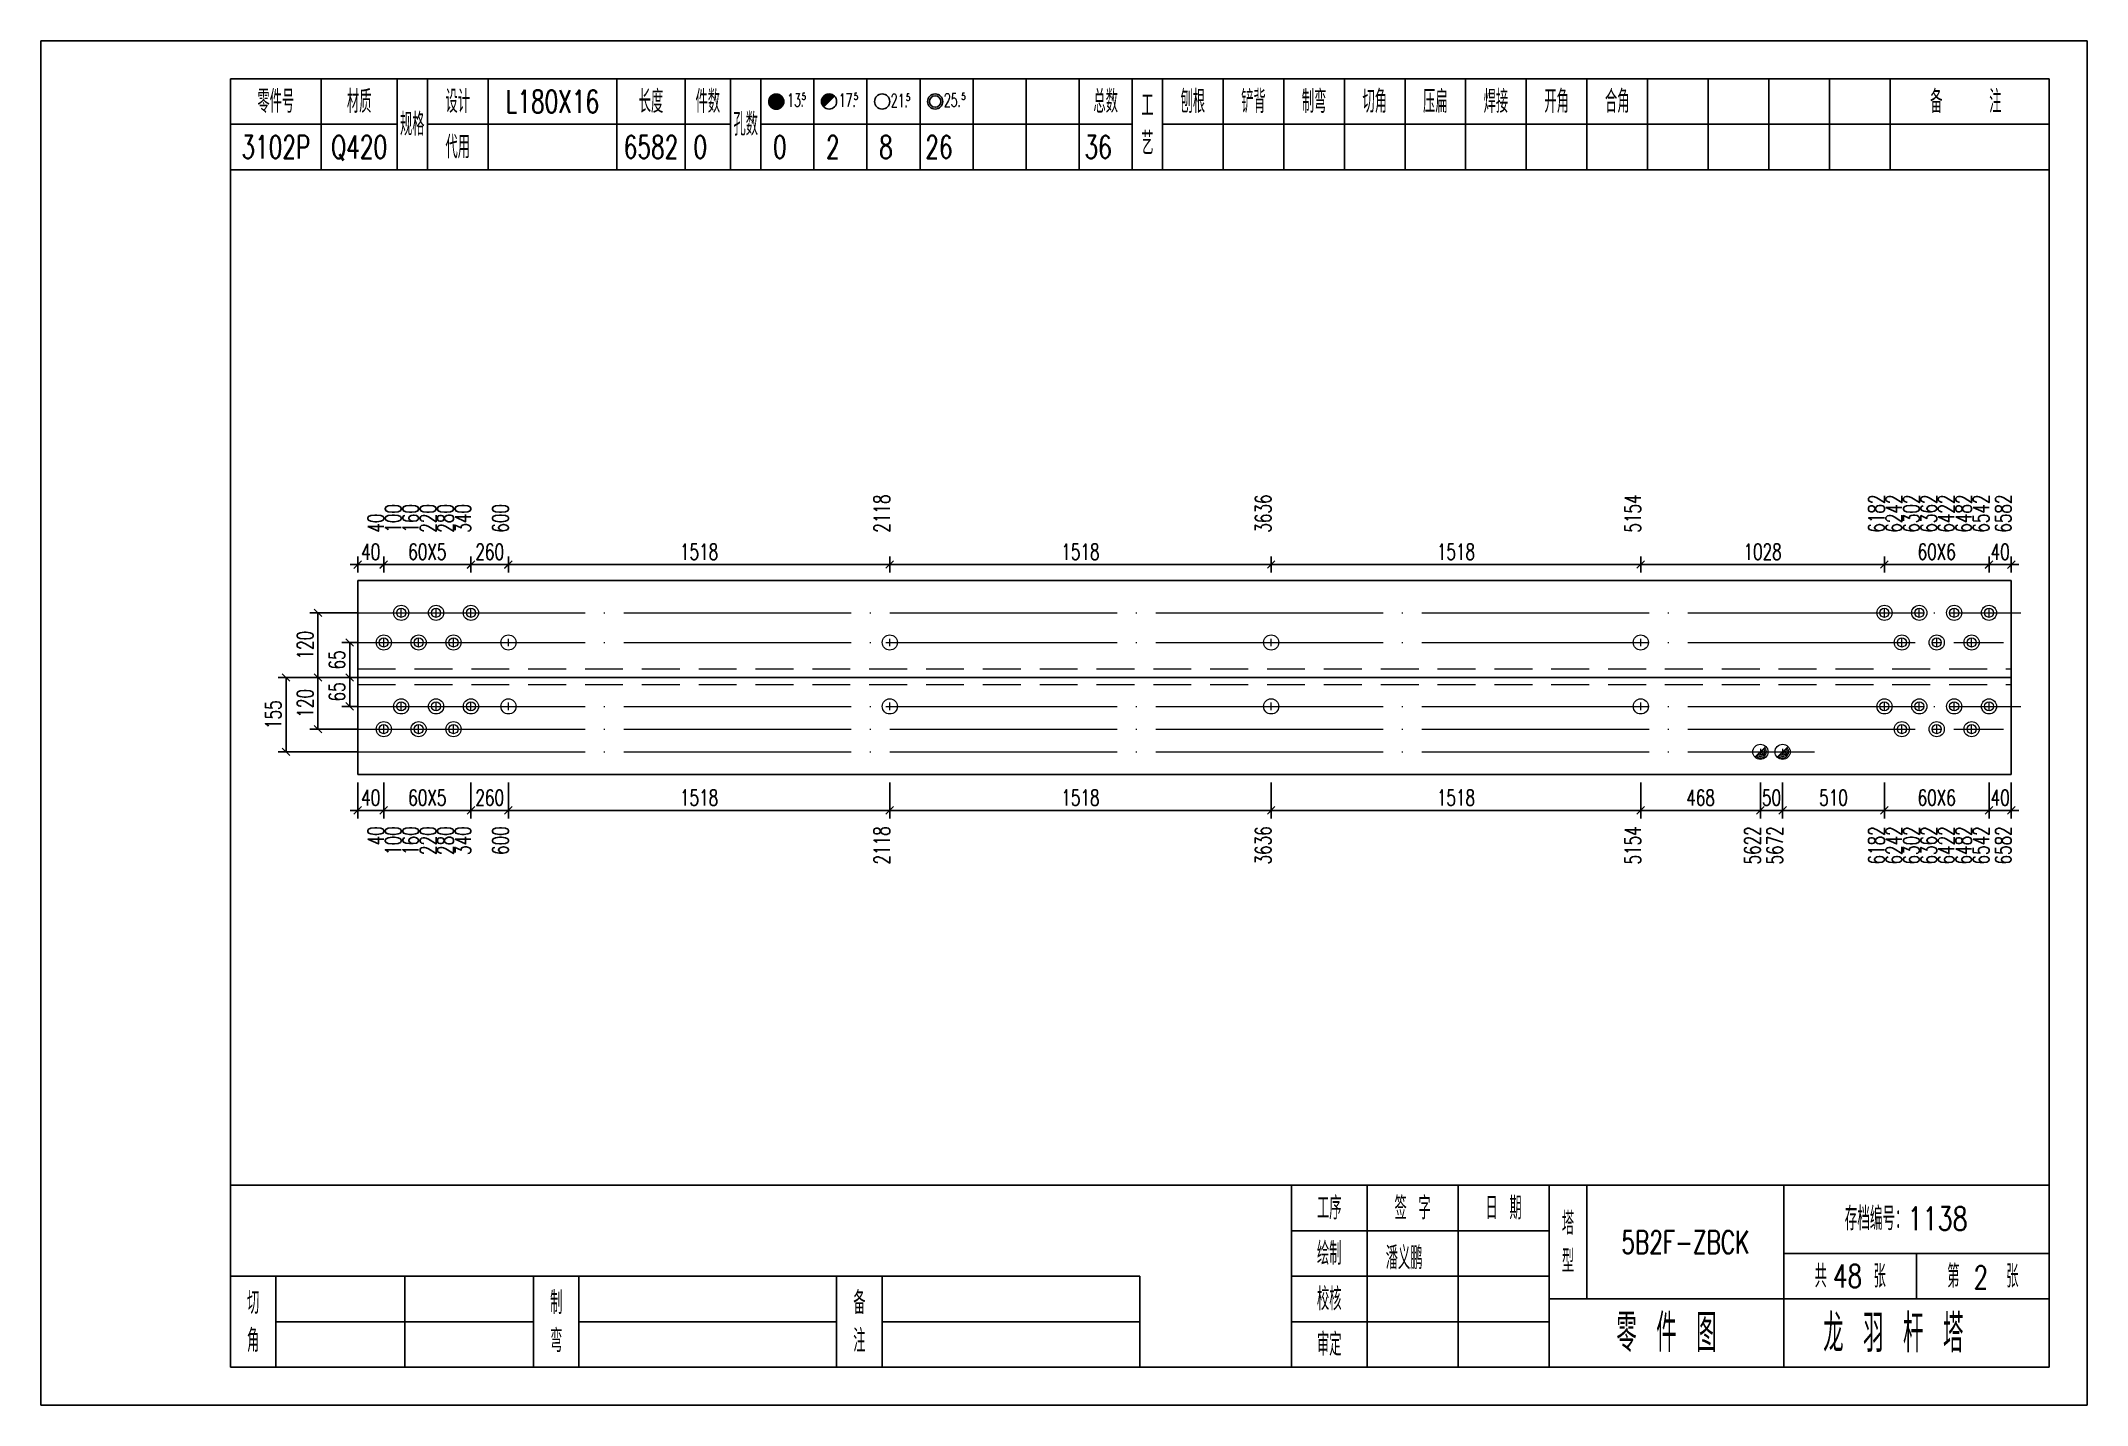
# Model space of a CAD drawing. Header units: millimetres. Extents: x 0 to 30240, y -10896 to -1348.
# Drawn here: x 270 to 540, y -9369.1 to -9189.1 of the extents above; entities that cross this region are included whole.
import ezdxf
from ezdxf.enums import TextEntityAlignment as Align

# ---------------------------------------------------------------- set-up
doc = ezdxf.new("R2010")
doc.units = ezdxf.units.MM
doc.header["$LTSCALE"] = 20
doc.header["$PDMODE"] = 1
doc.linetypes.add('DASHDOT2X', pattern=[1.75, 1.5, -0.125, 0, -0.125])
doc.linetypes.add('HIDDEN', pattern=[0.375, 0.25, -0.125])
for name, color, linetype, lineweight in [('1', 7, 'Continuous', 25), ('11', 3, 'Continuous', 13), ('2', 1, 'HIDDEN', 13), ('5', 1, 'Continuous', 13), ('7', 2, 'DASHDOT2X', 13)]:
    doc.layers.add(name, color=color, linetype=linetype, lineweight=lineweight)
doc.styles.get("Standard").update_dxf_attribs({"font": 'simplex', "width": 0.7, "bigfont": 'gbhzfs.shx'})
doc.styles.add('SYMBOL_TXT', font='txt.shx', dxfattribs={"width": 0.6})
doc.styles.add('TITLE_TXT', font='simplex.shx', dxfattribs={"width": 0.75, "height": 2.5, "bigfont": 'gbhzfs.shx'})
doc.dimstyles.get("Standard").update_dxf_attribs({"dimtxt": 2.1, "dimasz": 1, "dimexe": 1.05, "dimexo": 0, "dimgap": 0.63, "dimtad": 1, "dimzin": 0, "dimdsep": 46, "dimtxsty": 'standard', "dimblk": 'OBLIQUE', "dimblk1": 'OBLIQUE', "dimblk2": 'OBLIQUE', "dimcen": 0.09, "dimadec": 0, "dimazin": 0, "dimtfac": 1, "dimtdec": 1, "dimtix": 1, "dimtmove": 0, "dimatfit": 3, "dimfxl": 0, "dimtolj": 1, "dimtzin": 0, "dimarcsym": 0})
pattern_1 = [(0, (-3, 0), (0, 0.0125), [])]

msp = doc.modelspace()

# ---------------------------------------------------------------- texts
at = {"style": 'TITLE_TXT', "width": 0.75}
for s, p in [('48', (506.46, -9353.604)), ('2', (525.015, -9353.781))]:
    msp.add_text(s, height=3, dxfattribs=at).set_placement(p)
at = {"layer": '1', "width": 0.7}
for s, p in [('L180X16', (337.5, -9197.137)), ('3102P', (301, -9203.137)), ('Q420', (312, -9203.137)), ('6582', (350.5, -9203.137)), ('0', (357, -9203.137)), ('0', (367.5, -9203.137)), ('2', (374.5, -9203.137)), ('8', (381.5, -9203.137)), ('26', (388.5, -9203.137)), ('36', (409.5, -9203.137))]:
    msp.add_text(s, height=3, dxfattribs=at).set_placement(p, align=Align.MIDDLE_CENTER)
for s, p in [('2118', (382.013, -9254.027)), ('3636', (432.336, -9254.027)), ('5154', (481.11, -9254.027)), ('6182', (513.266, -9254.027)), ('6242', (515.566, -9254.027)), ('6302', (517.866, -9254.027)), ('6362', (520.166, -9254.027)), ('6422', (522.466, -9254.027)), ('6482', (524.766, -9254.027)), ('6542', (527.072, -9254.027)), ('6582', (530, -9254.027)), ('40', (315.24, -9254.027)), ('100', (317.54, -9254.027)), ('160', (319.84, -9254.027)), ('220', (322.14, -9254.027)), ('280', (324.44, -9254.027)), ('340', (326.74, -9254.027)), ('600', (331.69, -9254.027))]:
    msp.add_text(s, height=2.1, rotation=90, dxfattribs=at).set_placement(p)
for s, p in [('40', (315.24, -9292.772)), ('100', (317.54, -9292.772)), ('160', (319.84, -9292.772)), ('220', (322.14, -9292.772)), ('280', (324.44, -9292.772)), ('340', (326.74, -9292.772)), ('600', (331.69, -9292.772)), ('2118', (382.013, -9292.772)), ('3636', (432.336, -9292.772)), ('5154', (481.11, -9292.772)), ('5622', (496.898, -9292.772)), ('5672', (499.832, -9292.772)), ('6182', (513.266, -9292.772)), ('6242', (515.566, -9292.772)), ('6302', (517.866, -9292.772)), ('6362', (520.166, -9292.772)), ('6422', (522.466, -9292.772)), ('6482', (524.766, -9292.772)), ('6542', (527.072, -9292.772)), ('6582', (530, -9292.772))]:
    msp.add_text(s, height=2.1, rotation=90, dxfattribs=at).set_placement(p, align=Align.RIGHT)
at = {"layer": '1', "insert": (487, -9347.637), "char_height": 3, "width": 26, "attachment_point": 5}
msp.add_mtext('5B2F-ZBCK', dxfattribs=at)

# ---------------------------------------------------------------- blocks, each defined once
blk = doc.blocks.new('M12_HOLE')
h = blk.add_hatch()
h.set_pattern_fill('LINE', scale=0.1, style=0)
h.set_pattern_definition(pattern_1)
h.paths.add_polyline_path([(-5, 0, 1), (-1, 0, 1)])
at = {"color": 7}
blk.add_circle((-3, 0), 2, dxfattribs=at)
at = {"color": 7, "attachment_point": 1, "style": 'SYMBOL_TXT'}
for s, insert, char_height, width in [('13\\f??|b0|i0|c0|p54;.', (-0.12, 2.11), 3.5, 5.7075), ('5', (3.74, 2.26), 1.8, 2.9309)]:
    blk.add_mtext(s, dxfattribs=dict(at, insert=insert, char_height=char_height, width=width))
blk = doc.blocks.new('M16_HOLE')
h = blk.add_hatch()
h.set_pattern_fill('LINE', scale=0.1, style=0)
h.set_pattern_definition(pattern_1)
h.paths.add_polyline_path([(-1.59, 1.41, 0.668179), (-5, 0, 0.198912), (-4.41, -1.41)])
at = {"color": 7}
blk.add_circle((-3, 0), 2, dxfattribs=at)
at = {"color": 7, "attachment_point": 1, "style": 'SYMBOL_TXT'}
for s, insert, char_height, width in [('17.', (-0.44, 2.13), 3.5, 6.3164), ('5', (3.56, 2.25), 1.8, 1.822)]:
    blk.add_mtext(s, dxfattribs=dict(at, insert=insert, char_height=char_height, width=width))
blk = doc.blocks.new('M20_HOLE')
at = {"color": 7}
blk.add_circle((-3, 0), 2, dxfattribs=at)
at = {"color": 7, "attachment_point": 1, "style": 'SYMBOL_TXT'}
for s, insert, char_height, width in [('21.', (-0.69, 2.01), 3.5, 6.0735), ('5', (3.32, 2.01), 1.8, 1.4576)]:
    blk.add_mtext(s, dxfattribs=dict(at, insert=insert, char_height=char_height, width=width))
blk = doc.blocks.new('M24_HOLE')
at = {"color": 7}
for radius in [2, 1.5]:
    blk.add_circle((-3, 0), radius, dxfattribs=at)
at = {"color": 7, "attachment_point": 1, "style": 'SYMBOL_TXT'}
for s, insert, char_height, width in [('25.', (-0.69, 2.13), 3.5, 2.4294), ('5', (3.93, 2.25), 1.8, 1.9435)]:
    blk.add_mtext(s, dxfattribs=dict(at, insert=insert, char_height=char_height, width=width))
blk = doc.blocks.new('JgCard')
for p, q in [((270, 180), (0, 180)), ((0, 180), (0, 0)), ((270, 0), (270, 180)), ((265, 175), (25, 175)), ((25, 175), (25, 5)), ((37, 175), (37, 163)), ((47, 175), (47, 163)), ((51, 175), (51, 163)), ((59, 175), (59, 163)), ((76, 175), (76, 163)), ((85, 175), (85, 163)), ((91, 175), (91, 163)), ((95, 175), (95, 163)), ((102, 175), (102, 163)), ((109, 175), (109, 163)), ((116, 175), (116, 163)), ((123, 175), (123, 163)), ((130, 175), (130, 163)), ((137, 175), (137, 163)), ((144, 175), (144, 163)), ((148, 175), (148, 163)), ((156, 175), (156, 163)), ((164, 175), (164, 163)), ((172, 175), (172, 163)), ((180, 175), (180, 163)), ((188, 175), (188, 163)), ((196, 175), (196, 163)), ((204, 175), (204, 163)), ((212, 175), (212, 163)), ((220, 175), (220, 163)), ((228, 175), (228, 163)), ((236, 175), (236, 163)), ((244, 175), (244, 163)), ((265, 5), (265, 175)), ((25, 169), (47, 169)), ((51, 169), (91, 169)), ((95, 169), (144, 169)), ((148, 169), (265, 169)), ((25, 163), (265, 163)), ((25, 29), (265, 29)), ((165, 5), (165, 29)), ((175, 5), (175, 29)), ((187, 5), (187, 29)), ((199, 5), (199, 29)), ((204, 29), (204, 14)), ((230, 5), (230, 29)), ((165, 23), (199, 23)), ((230, 20), (265, 20)), ((247.5, 20), (247.5, 14)), ((25, 17), (145, 17)), ((31, 5), (31, 17)), ((48, 17), (48, 5)), ((65, 5), (65, 17)), ((71, 5), (71, 17)), ((105, 5), (105, 17)), ((111, 5), (111, 17)), ((145, 5), (145, 17)), ((165, 17), (199, 17)), ((199, 14), (265, 14)), ((31, 11), (65, 11)), ((71, 11), (105, 11)), ((111, 11), (145, 11)), ((165, 11), (199, 11)), ((25, 5), (265, 5)), ((0, 0), (270, 0))]:
    blk.add_line(p, q)
blk.add_lwpolyline([(96.03, 171.99, -1), (98.03, 171.99, -1)], format="xyb", close=True)
blk.add_point((145, 96))
at = {"xscale": 0.5, "yscale": 0.5, "zscale": 0.5}
for name, p in [('M12_HOLE', (98.53, 171.99)), ('M16_HOLE', (105.5, 172)), ('M20_HOLE', (112.5, 172)), ('M24_HOLE', (119.5, 172))]:
    blk.add_blockref(name, p, dxfattribs=at)
at = {"style": 'TITLE_TXT', "width": 0.75}
for s, height, p in [('存档编号：1138', 3.076, (238.02, 23.07)), ('潘义鹏', 3, (177.45, 17.91)), ('龙 羽 杆 塔', 5, (235.17, 6.97))]:
    blk.add_text(s, height=height, dxfattribs=at).set_placement(p)
at = {"attachment_point": 5, "style": 'TITLE_TXT'}
for s, insert, char_height, width in [('零件号', (31, 172), 3, 15), ('材质', (42, 172), 3, 8), ('设计', (55, 172), 3, 8), ('长度', (80.5, 172), 3, 8), ('件数', (88, 172), 3, 6), ('总数', (140.5, 172), 3, 7), ('工\\P艺', (146, 169), 3, 4), ('刨根', (152, 172), 3, 8), ('铲背', (160, 172), 3, 8), ('制弯', (168, 172), 3, 8), ('切角', (176, 172), 3, 8), ('压扁', (184, 172), 3, 8), ('焊接', (192, 172), 3, 8), ('开角', (200, 172), 3, 8), ('合角', (208, 172), 3, 8), ('备    注', (254, 172), 3, 22), ('规格', (49, 169), 3, 4), ('孔数', (93, 169), 3, 4), ('代用', (55, 166), 3, 8), ('工序', (170, 26), 3, 10), ('签 字', (181, 26), 3, 12), ('日 期', (193, 26), 3, 12), ('塔\\P型', (201.5, 21.5), 3, 5), ('绘制', (170, 20), 3, 10), ('共    张', (238.75, 17), 3, 17.5), ('第    张', (256.25, 17), 3, 17.5), ('切\\P角', (28, 11), 3, 6), ('制\\P弯', (68, 11), 3, 6), ('备\\P注', (108, 11), 3, 6), ('校核', (170, 14), 3, 10), ('零 件 图', (214.5, 9.5), 5, 31), ('审定', (170, 8), 3, 10)]:
    blk.add_mtext(s, dxfattribs=dict(at, insert=insert, char_height=char_height, width=width))
blk = doc.blocks.new('M24')
for p, q in [((-0.6, 0), (0.6, 0)), ((0, -0.6), (0, 0.6))]:
    blk.add_line(p, q)
for radius in [1, 0.6]:
    blk.add_circle((0, 0), radius)
blk = doc.blocks.new('M20')
for p, q in [((-0.5, 0), (0.5, 0)), ((0, -0.5), (0, 0.5))]:
    blk.add_line(p, q)
blk.add_circle((0, 0), 1)
blk = doc.blocks.new('M16')
for p, q in [((-0.71, -0.71), (0.71, 0.71)), ((-0.4, 0), (0.4, 0)), ((0, 0.4), (0, -0.4))]:
    blk.add_line(p, q)
blk.add_circle((0, 0), 1)
for radius in [0.8, 0.6, 0.4, 0.2]:
    blk.add_arc((0, 0), radius, 225, 45)
blk = doc.blocks.new('_Oblique')
at = {"color": 0, "linetype": 'ByBlock', "lineweight": -2}
blk.add_line((-0.5, -0.5), (0.5, 0.5), dxfattribs=at)
blk = doc.blocks.new('*D5268')
at = {"layer": '11', "color": 0, "lineweight": -2}
for p, q in [((311.8, -9287), (311.8, -9291.72)), ((315.24, -9287), (315.24, -9291.72)), ((311.8, -9290.67), (310.8, -9290.67)), ((311.8, -9290.67), (315.24, -9290.67)), ((315.24, -9290.67), (316.24, -9290.67))]:
    blk.add_line(p, q, dxfattribs=at)
at = {"layer": 'Defpoints', "color": 0}
for p in [(311.8, -9287), (315.24, -9287), (315.24, -9290.67)]:
    blk.add_point(p, dxfattribs=at)
at = {"layer": '11', "color": 0, "lineweight": -2}
blk.add_blockref('_Oblique', (311.8, -9290.67), dxfattribs=at)
at = {"layer": '11', "color": 0, "lineweight": -2, "rotation": 180}
blk.add_blockref('_Oblique', (315.24, -9290.67), dxfattribs=at)
at = {"layer": '11', "color": 0, "insert": (313.52, -9288.99), "char_height": 2.1, "attachment_point": 5}
blk.add_mtext('\\A1;40', dxfattribs=at)
blk = doc.blocks.new('*D5270')
at = {"layer": '11', "color": 0, "lineweight": -2}
for p, q in [((326.74, -9287), (326.74, -9291.72)), ((331.69, -9287), (331.69, -9291.72)), ((326.74, -9290.67), (325.74, -9290.67)), ((326.74, -9290.67), (331.69, -9290.67)), ((331.69, -9290.67), (332.69, -9290.67))]:
    blk.add_line(p, q, dxfattribs=at)
at = {"layer": 'Defpoints', "color": 0}
for p in [(326.74, -9287), (331.69, -9287), (331.69, -9290.67)]:
    blk.add_point(p, dxfattribs=at)
at = {"layer": '11', "color": 0, "lineweight": -2}
blk.add_blockref('_Oblique', (326.74, -9290.67), dxfattribs=at)
at = {"layer": '11', "color": 0, "lineweight": -2, "rotation": 180}
blk.add_blockref('_Oblique', (331.69, -9290.67), dxfattribs=at)
at = {"layer": '11', "color": 0, "insert": (329.22, -9288.99), "char_height": 2.1, "attachment_point": 5}
blk.add_mtext('\\A1;260', dxfattribs=at)
blk = doc.blocks.new('*D5275')
at = {"layer": '11', "color": 0, "lineweight": -2}
for p, q in [((496.89, -9287), (496.89, -9291.72)), ((499.83, -9287), (499.83, -9291.72)), ((496.89, -9290.67), (495.89, -9290.67)), ((496.89, -9290.67), (499.83, -9290.67)), ((499.83, -9290.67), (500.83, -9290.67))]:
    blk.add_line(p, q, dxfattribs=at)
at = {"layer": 'Defpoints', "color": 0}
for p in [(496.89, -9287), (499.83, -9287), (499.83, -9290.67)]:
    blk.add_point(p, dxfattribs=at)
at = {"layer": '11', "color": 0, "lineweight": -2}
blk.add_blockref('_Oblique', (496.89, -9290.67), dxfattribs=at)
at = {"layer": '11', "color": 0, "lineweight": -2, "rotation": 180}
blk.add_blockref('_Oblique', (499.83, -9290.67), dxfattribs=at)
at = {"layer": '11', "color": 0, "insert": (498.36, -9288.99), "char_height": 2.1, "attachment_point": 5}
blk.add_mtext('\\A1;50', dxfattribs=at)
blk = doc.blocks.new('*D5278')
at = {"layer": '11', "color": 0, "lineweight": -2}
for p, q in [((527.06, -9287), (527.06, -9291.72)), ((530, -9287), (530, -9291.72)), ((527.06, -9290.67), (526.06, -9290.67)), ((527.06, -9290.67), (530, -9290.67)), ((530, -9290.67), (531, -9290.67))]:
    blk.add_line(p, q, dxfattribs=at)
at = {"layer": 'Defpoints', "color": 0}
for p in [(527.06, -9287), (530, -9287), (530, -9290.67)]:
    blk.add_point(p, dxfattribs=at)
at = {"layer": '11', "color": 0, "lineweight": -2}
blk.add_blockref('_Oblique', (527.06, -9290.67), dxfattribs=at)
at = {"layer": '11', "color": 0, "lineweight": -2, "rotation": 180}
blk.add_blockref('_Oblique', (530, -9290.67), dxfattribs=at)
at = {"layer": '11', "color": 0, "insert": (528.53, -9288.99), "char_height": 2.1, "attachment_point": 5}
blk.add_mtext('\\A1;40', dxfattribs=at)
blk = doc.blocks.new('*D5279')
at = {"layer": '11', "color": 0, "lineweight": -2}
for p, q in [((311.8, -9258.23), (310.8, -9258.23)), ((311.8, -9259.28), (311.8, -9257.18)), ((311.8, -9258.23), (315.24, -9258.23)), ((315.24, -9259.28), (315.24, -9257.18)), ((315.24, -9258.23), (316.24, -9258.23))]:
    blk.add_line(p, q, dxfattribs=at)
at = {"layer": 'Defpoints', "color": 0}
for p in [(315.24, -9258.23), (311.8, -9259.28), (315.24, -9259.28)]:
    blk.add_point(p, dxfattribs=at)
at = {"layer": '11', "color": 0, "lineweight": -2}
blk.add_blockref('_Oblique', (311.8, -9258.23), dxfattribs=at)
at = {"layer": '11', "color": 0, "lineweight": -2, "rotation": 180}
blk.add_blockref('_Oblique', (315.24, -9258.23), dxfattribs=at)
at = {"layer": '11', "color": 0, "insert": (313.52, -9256.55), "char_height": 2.1, "attachment_point": 5}
blk.add_mtext('\\A1;40', dxfattribs=at)
blk = doc.blocks.new('*D5281')
at = {"layer": '11', "color": 0, "lineweight": -2}
for p, q in [((326.74, -9258.23), (325.74, -9258.23)), ((326.74, -9259.28), (326.74, -9257.18)), ((326.74, -9258.23), (331.69, -9258.23)), ((331.69, -9259.28), (331.69, -9257.18)), ((331.69, -9258.23), (332.69, -9258.23))]:
    blk.add_line(p, q, dxfattribs=at)
at = {"layer": 'Defpoints', "color": 0}
for p in [(331.69, -9258.23), (326.74, -9259.28), (331.69, -9259.28)]:
    blk.add_point(p, dxfattribs=at)
at = {"layer": '11', "color": 0, "lineweight": -2}
blk.add_blockref('_Oblique', (326.74, -9258.23), dxfattribs=at)
at = {"layer": '11', "color": 0, "lineweight": -2, "rotation": 180}
blk.add_blockref('_Oblique', (331.69, -9258.23), dxfattribs=at)
at = {"layer": '11', "color": 0, "insert": (329.22, -9256.55), "char_height": 2.1, "attachment_point": 5}
blk.add_mtext('\\A1;260', dxfattribs=at)
blk = doc.blocks.new('*D5287')
at = {"layer": '11', "color": 0, "lineweight": -2}
for p, q in [((527.06, -9258.23), (526.06, -9258.23)), ((527.06, -9259.28), (527.06, -9257.18)), ((527.06, -9258.23), (530, -9258.23)), ((530, -9259.28), (530, -9257.18)), ((530, -9258.23), (531, -9258.23))]:
    blk.add_line(p, q, dxfattribs=at)
at = {"layer": 'Defpoints', "color": 0}
for p in [(530, -9258.23), (527.06, -9259.28), (530, -9259.28)]:
    blk.add_point(p, dxfattribs=at)
at = {"layer": '11', "color": 0, "lineweight": -2}
blk.add_blockref('_Oblique', (527.06, -9258.23), dxfattribs=at)
at = {"layer": '11', "color": 0, "lineweight": -2, "rotation": 180}
blk.add_blockref('_Oblique', (530, -9258.23), dxfattribs=at)
at = {"layer": '11', "color": 0, "insert": (528.53, -9256.55), "char_height": 2.1, "attachment_point": 5}
blk.add_mtext('\\A1;40', dxfattribs=at)

# ---------------------------------------------------------------- dimensions: what is measured, and where the dimension line sits
at = {"layer": '1'}
for base, p1, p2, text in [((306.55, -9264.597), (311.75, -9273.137), (311.75, -9264.597), '120'), ((310.75, -9268.511), (311.75, -9273.137), (311.75, -9268.511), '65'), ((302.35, -9273.137), (311.75, -9282.947), (311.75, -9273.137), '155'), ((306.55, -9273.137), (311.75, -9279.947), (311.75, -9273.137), '120'), ((310.75, -9273.137), (311.75, -9276.947), (311.75, -9273.137), '65')]:
    msp.add_linear_dim(base=base, p1=p1, p2=p2, angle=90, text=text, dimstyle='standard', dxfattribs=at).render()
at = {"layer": '11'}
for base, p1, p2, text, picture, middle in [((315.24, -9258.227), (311.8, -9259.277), (315.24, -9259.277), '40', '*D5279', (313.52, -9256.547)), ((331.69, -9258.227), (326.74, -9259.277), (331.69, -9259.277), '260', '*D5281', (329.215, -9256.547)), ((530, -9258.227), (527.06, -9259.277), (530, -9259.277), '40', '*D5287', (528.53, -9256.547)), ((315.24, -9290.672), (311.8, -9286.997), (315.24, -9286.997), '40', '*D5268', (313.52, -9288.992)), ((331.69, -9290.672), (326.74, -9286.997), (331.69, -9286.997), '260', '*D5270', (329.215, -9288.992)), ((499.828, -9290.672), (496.888, -9286.997), (499.828, -9286.997), '50', '*D5275', (498.358, -9288.992)), ((530, -9290.672), (527.06, -9286.997), (530, -9286.997), '40', '*D5278', (528.53, -9288.992))]:
    dim = msp.add_linear_dim(base=base, p1=p1, p2=p2, text=text, dimstyle='standard', dxfattribs=at)
    dim.commit()
    dim.dimension.update_dxf_attribs({"geometry": picture, "text_midpoint": middle})
for base, p1, p2, text in [((326.74, -9258.227), (315.24, -9259.277), (326.74, -9259.277), '60X5'), ((382.012, -9258.227), (331.69, -9259.277), (382.012, -9259.277), '1518'), ((432.334, -9258.227), (382.012, -9259.277), (432.334, -9259.277), '1518'), ((481.106, -9258.227), (432.334, -9259.277), (481.106, -9259.277), '1518'), ((513.26, -9258.227), (481.106, -9259.277), (513.26, -9259.277), '1028'), ((527.06, -9258.227), (513.26, -9259.277), (527.06, -9259.277), '60X6'), ((326.74, -9290.672), (315.24, -9286.997), (326.74, -9286.997), '60X5'), ((382.012, -9290.672), (331.69, -9286.997), (382.012, -9286.997), '1518'), ((432.334, -9290.672), (382.012, -9286.997), (432.334, -9286.997), '1518'), ((481.106, -9290.672), (432.334, -9286.997), (481.106, -9286.997), '1518'), ((496.888, -9290.672), (481.106, -9286.997), (496.888, -9286.997), '468'), ((513.26, -9290.672), (499.828, -9286.997), (513.26, -9286.997), '510'), ((527.06, -9290.672), (513.26, -9286.997), (527.06, -9286.997), '60X6')]:
    msp.add_linear_dim(base=base, p1=p1, p2=p2, text=text, dimstyle='standard', dxfattribs=at).render()

# ---------------------------------------------------------------- linework, layer by layer
at = {"layer": '1'}
for p, q in [((311.8, -9260.327), (311.8, -9285.947)), ((311.8, -9260.327), (530, -9260.327)), ((530, -9260.327), (530, -9285.947)), ((311.8, -9273.137), (530, -9273.137)), ((311.8, -9285.947), (530, -9285.947))]:
    msp.add_line(p, q, dxfattribs=at)
at = {"layer": '2'}
for p, q in [((311.8, -9271.999), (530, -9271.999)), ((311.8, -9274.075), (530, -9274.075))]:
    msp.add_line(p, q, dxfattribs=at)
at = {"layer": '7'}
for p, q in [((311.8, -9264.597), (531.26, -9264.597)), ((311.8, -9268.511), (528.96, -9268.511)), ((311.8, -9276.947), (531.26, -9276.947)), ((311.8, -9279.947), (528.96, -9279.947)), ((311.8, -9282.947), (504.028, -9282.947))]:
    msp.add_line(p, q, dxfattribs=at)

# ---------------------------------------------------------------- block references
at = {"layer": '1'}
msp.add_blockref('JgCard', (270, -9369.137), dxfattribs=at)
at = {"layer": '5'}
for name, p in [('M24', (317.54, -9264.597)), ('M24', (322.14, -9264.597)), ('M24', (326.74, -9264.597)), ('M24', (513.26, -9264.597)), ('M24', (517.86, -9264.597)), ('M24', (522.46, -9264.597)), ('M24', (527.06, -9264.597)), ('M24', (315.24, -9268.511)), ('M24', (319.84, -9268.511)), ('M24', (324.44, -9268.511)), ('M20', (331.69, -9268.511)), ('M20', (382.012, -9268.511)), ('M20', (432.334, -9268.511)), ('M20', (481.106, -9268.511)), ('M24', (515.56, -9268.511)), ('M24', (520.16, -9268.511)), ('M24', (524.76, -9268.511)), ('M24', (317.54, -9276.947)), ('M24', (322.14, -9276.947)), ('M24', (326.74, -9276.947)), ('M20', (331.69, -9276.947)), ('M20', (382.012, -9276.947)), ('M20', (432.334, -9276.947)), ('M20', (481.106, -9276.947)), ('M24', (513.26, -9276.947)), ('M24', (517.86, -9276.947)), ('M24', (522.46, -9276.947)), ('M24', (527.06, -9276.947)), ('M24', (315.24, -9279.947)), ('M24', (319.84, -9279.947)), ('M24', (324.44, -9279.947)), ('M24', (515.56, -9279.947)), ('M24', (520.16, -9279.947)), ('M24', (524.76, -9279.947)), ('M16', (496.888, -9282.947)), ('M16', (499.828, -9282.947))]:
    msp.add_blockref(name, p, dxfattribs=at)

msp.set_redraw_order([(e.dxf.handle, doc.entitydb.next_handle()) for e in msp.query("TEXT MTEXT ATTDEF DIMENSION ARC_DIMENSION")])  # texts and dimensions are drawn at this point

doc.saveas('drawing.dxf')
